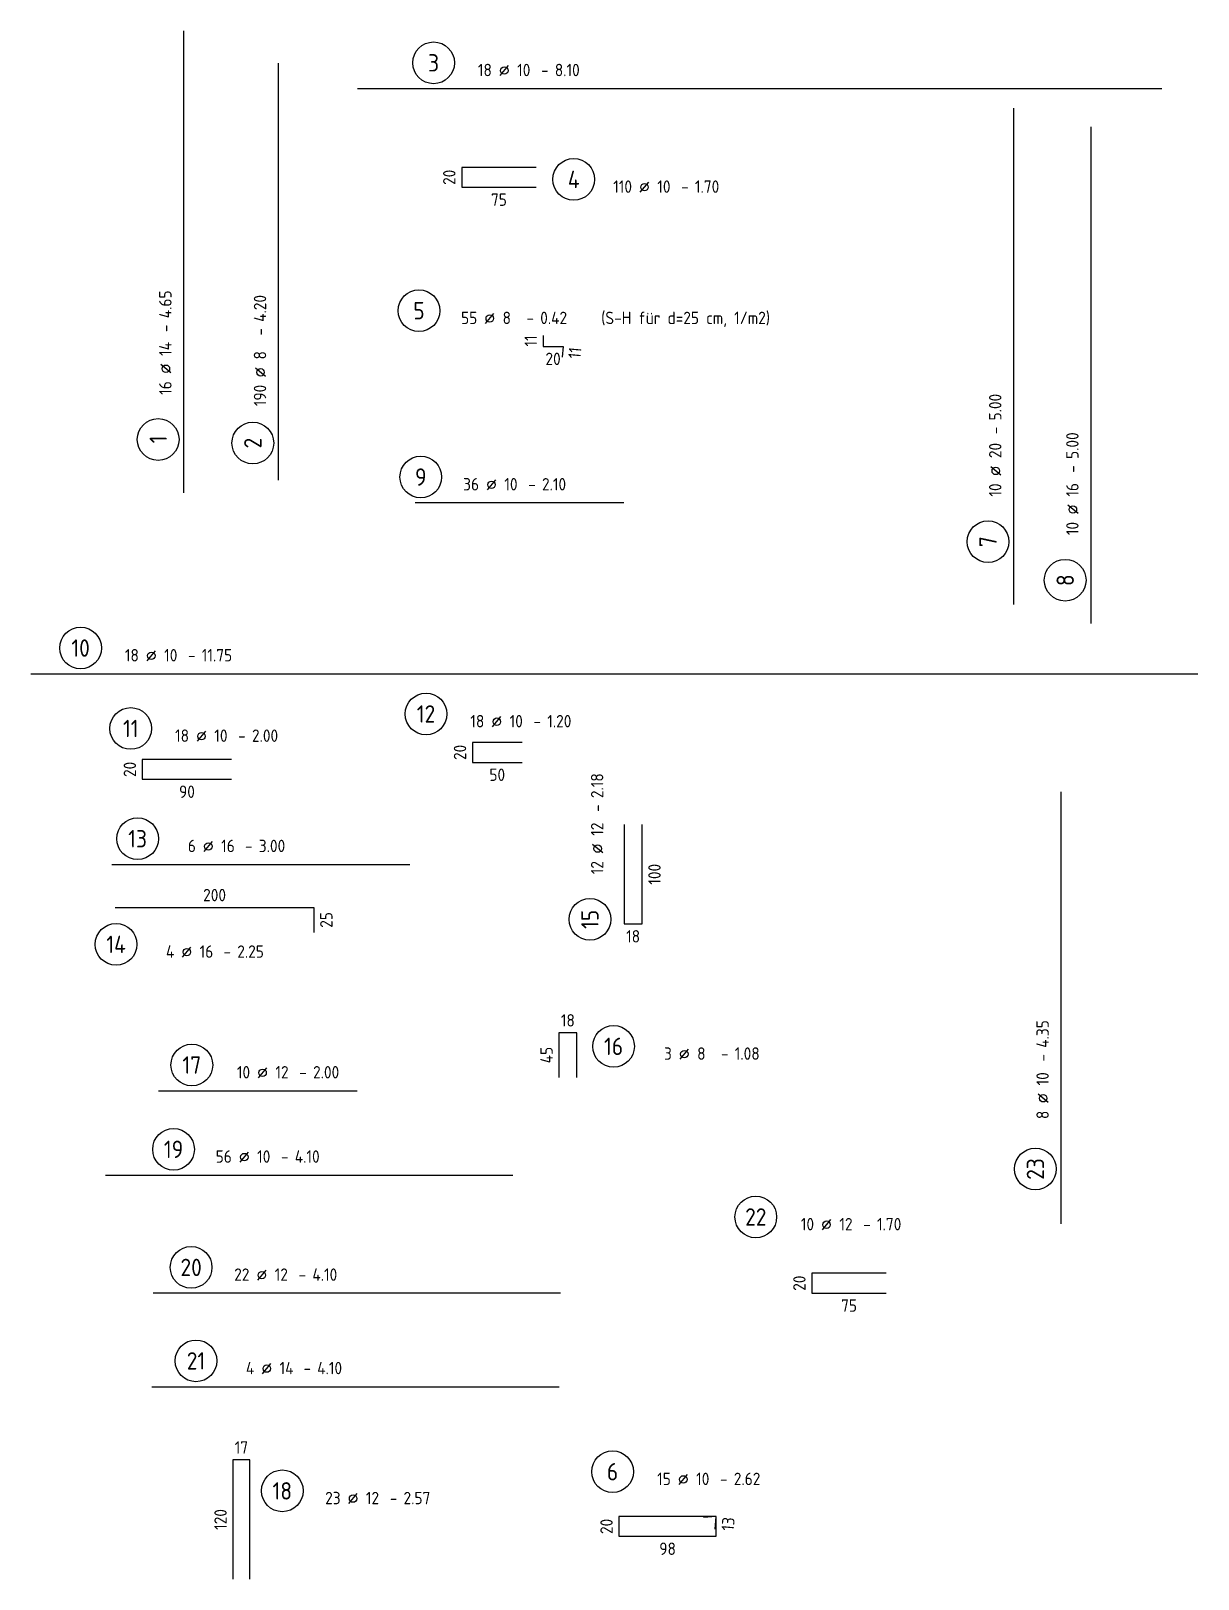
# Model space of a CAD drawing. Extents: x -17.6 to 69.1, y 0 to 29.7.
# Drawn here: x 57.32 to 69.07, y 12.55 to 28.14 of the extents above; entities that cross this region are included whole.
import ezdxf
from ezdxf.enums import TextEntityAlignment as Align

# ---------------------------------------------------------------- set-up
doc = ezdxf.new("R2010")
doc.units = 0
doc.header["$LTSCALE"] = 0.5
doc.linetypes.add('AUSGEZOGEN', pattern=[1000.01, 1000, 0.01])
doc.layers.add('RND', color=7, linetype='Continuous')
doc.styles.add('txt', font='isocp.shx')

msp = doc.modelspace()

# ---------------------------------------------------------------- texts
at = {"layer": 'RND', "color": 7, "linetype": 'AUSGEZOGEN', "style": 'txt'}
for s, rotation, p in [('20', 90, (61.531, 26.668)), ('11', 90, (62.351, 25.02)), ('11', 85, (62.795, 24.9)), ('20', 90, (61.639, 20.877)), ('20', 90, (58.315, 20.706)), ('100', 90, (63.597, 19.65)), ('25', 90, (60.293, 19.19)), ('45', 90, (62.51, 17.829)), ('20', 90, (65.056, 15.532)), ('120', 90, (59.228, 13.153)), ('20', 90, (63.114, 13.083)), ('13', 84.9999, (64.338, 13.108))]:
    msp.add_text(s, height=0.125, rotation=rotation, dxfattribs=at).set_placement(p, align=Align.MIDDLE)
for s, p in [('75', (62.031, 26.443)), ('20', (62.576, 24.84)), ('50', (62.014, 20.652)), ('90', (58.89, 20.481)), ('200', (59.168, 19.44)), ('18', (63.382, 19.025)), ('18', (62.725, 18.179)), ('75', (65.556, 15.307)), ('17', (59.438, 13.878)), ('98', (63.729, 12.858))]:
    msp.add_text(s, height=0.125, dxfattribs=at).set_placement(p, align=Align.MIDDLE)

# ---------------------------------------------------------------- blocks, each defined once
blk = doc.blocks.new('RND_AUSZ')
at = {"layer": 'RND', "color": 7, "linetype": 'Continuous'}
blk.add_line((1.341, 0.262), (1.509, 0.466), dxfattribs=at)
at = {"layer": 'RND', "color": 1, "linetype": 'Continuous'}
blk.add_circle((0, 0.52), 0.42, dxfattribs=at)
at = {"layer": 'RND', "color": 7, "linetype": 'Continuous'}
blk.add_circle((1.425, 0.364), 0.075, dxfattribs=at)
at = {"layer": 'RND', "color": 7, "linetype": 'Continuous', "style": 'txt'}
blk.add_text('-', height=0.25, dxfattribs=at).set_placement((2.163, 0.25))
at = {"layer": 'RND', "color": 1, "linetype": 'Continuous', "style": 'txt'}
blk.add_attdef('POS', text='', height=0.35, dxfattribs=at).set_placement((0, 0.52), align=Align.MIDDLE)
at = {"layer": 'RND', "color": 7, "linetype": 'Continuous', "style": 'txt'}
for tag, p in [('WIEOFT', (-0.536, 0.25)), ('STK', (1.174, 0.25))]:
    blk.add_attdef(tag, text='', height=0.25, dxfattribs=at).set_placement(p, align=Align.RIGHT)
for tag, p in [('DS', (1.683, 0.25)), ('LANG', (2.441, 0.25)), ('TEXT', (3.669, 0.25))]:
    blk.add_attdef(tag, p, '', height=0.25, dxfattribs=at)

# ---------------------------------------------------------------- linework, layer by layer
at = {"layer": 'RND', "color": 1, "linetype": 'AUSGEZOGEN'}
for points in [[(58.86, 23.492), (58.86, 28.142)], [(59.813, 23.617), (59.813, 27.817)], [(60.606, 27.561), (68.706, 27.561)], [(67.215, 22.366), (67.215, 27.366)], [(67.992, 22.175), (67.992, 27.175)], [(62.406, 26.768), (61.656, 26.768), (61.656, 26.568), (62.406, 26.568)], [(62.476, 25.075), (62.476, 24.965), (62.676, 24.965), (62.666, 24.856)], [(63.288, 23.39), (61.188, 23.39)], [(57.319, 21.668), (69.069, 21.668)], [(62.264, 20.977), (61.764, 20.977), (61.764, 20.777), (62.264, 20.777)], [(59.34, 20.806), (58.44, 20.806), (58.44, 20.606), (59.34, 20.606)], [(67.692, 16.129), (67.692, 20.479)], [(63.292, 20.15), (63.292, 19.15), (63.472, 19.15), (63.472, 20.15)], [(58.135, 19.748), (61.135, 19.748)], [(58.168, 19.315), (60.168, 19.315), (60.168, 19.065)], [(62.815, 17.604), (62.815, 18.054), (62.635, 18.054), (62.635, 17.604)], [(58.603, 17.469), (60.603, 17.469)], [(58.071, 16.62), (62.171, 16.62)], [(65.931, 15.632), (65.181, 15.632), (65.181, 15.432), (65.931, 15.432)], [(62.65, 15.431), (58.55, 15.431)], [(58.537, 14.49), (62.637, 14.49)], [(59.523, 12.553), (59.523, 13.753), (59.353, 13.753), (59.353, 12.553)], [(64.208, 13.054), (64.219, 13.183), (63.239, 13.183), (63.239, 12.983), (64.219, 12.983), (64.219, 13.183), (64.09, 13.172)]]:
    msp.add_lwpolyline(points, dxfattribs=at)

# ---------------------------------------------------------------- block references
at = {"layer": 'RND', "color": 7, "linetype": 'AUSGEZOGEN', "xscale": 0.5, "yscale": 0.5, "zscale": 0.5}
for p, values in [((61.373, 27.561), {'POS': '3', 'STK': '18', 'DS': '10', 'LANG': '8.10'}), ((62.784, 26.387), {'POS': '4', 'STK': '110', 'DS': '10', 'LANG': '1.70'}), ((61.226, 25.065), {'POS': '5', 'STK': '55', 'DS': '8', 'LANG': '0.42', 'TEXT': '(S-H für d=25 cm, 1/m2)'}), ((61.244, 23.39), {'POS': '9', 'STK': '36', 'DS': '10', 'LANG': '2.10'}), ((57.819, 21.668), {'POS': '10', 'STK': '18', 'DS': '10', 'LANG': '11.75'}), ((61.297, 21.004), {'POS': '12', 'STK': '18', 'DS': '10', 'LANG': '1.20'}), ((58.324, 20.858), {'POS': '11', 'STK': '18', 'DS': '10', 'LANG': '2.00'}), ((58.176, 18.684), {'POS': '14', 'STK': '4', 'DS': '16', 'LANG': '2.25'}), ((63.185, 17.657), {'POS': '16', 'STK': '3', 'DS': '8', 'LANG': '1.08'}), ((58.755, 16.62), {'POS': '19', 'STK': '56', 'DS': '10', 'LANG': '4.10'}), ((64.617, 15.939), {'POS': '22', 'STK': '10', 'DS': '12', 'LANG': '1.70'}), ((58.932, 15.431), {'POS': '20', 'STK': '22', 'DS': '12', 'LANG': '4.10'}), ((58.981, 14.49), {'POS': '21', 'STK': '4', 'DS': '14', 'LANG': '4.10'}), ((63.175, 13.374), {'POS': '6', 'STK': '15', 'DS': '10', 'LANG': '2.62'}), ((59.85, 13.181), {'POS': '18', 'STK': '23', 'DS': '12', 'LANG': '2.57'})]:
    msp.add_blockref('RND_AUSZ', p, dxfattribs=at).add_auto_attribs(values)
at = {"layer": 'RND', "color": 7, "linetype": 'AUSGEZOGEN', "xscale": 0.5, "yscale": 0.5, "zscale": 0.5, "rotation": 90}
for p, values in [((58.86, 24.028), {'POS': '1', 'STK': '16', 'DS': '14', 'LANG': '4.65'}), ((59.813, 23.992), {'POS': '2', 'STK': '190', 'DS': '8', 'LANG': '4.20'}), ((67.992, 22.611), {'POS': '8', 'STK': '10', 'DS': '16', 'LANG': '5.00'}), ((63.207, 19.196), {'POS': '15', 'STK': '12', 'DS': '12', 'LANG': '2.18'})]:
    msp.add_blockref('RND_AUSZ', p, dxfattribs=at).add_auto_attribs(values)
at = {"layer": 'RND', "color": 1, "linetype": 'AUSGEZOGEN', "xscale": 0.5, "yscale": 0.5, "zscale": 0.5, "rotation": 90}
for p, values in [((67.215, 22.999), {'POS': '7', 'STK': '10', 'DS': '20', 'LANG': '5.00'}), ((67.692, 16.682), {'POS': '23', 'STK': '8', 'DS': '10', 'LANG': '4.35'})]:
    msp.add_blockref('RND_AUSZ', p, dxfattribs=at).add_auto_attribs(values)
at = {"layer": 'RND', "color": 1, "linetype": 'AUSGEZOGEN', "xscale": 0.5, "yscale": 0.5, "zscale": 0.5}
for p, values in [((58.393, 19.748), {'POS': '13', 'STK': '6', 'DS': '16', 'LANG': '3.00'}), ((58.939, 17.469), {'POS': '17', 'STK': '10', 'DS': '12', 'LANG': '2.00'})]:
    msp.add_blockref('RND_AUSZ', p, dxfattribs=at).add_auto_attribs(values)

msp.set_redraw_order([(e.dxf.handle, doc.entitydb.next_handle()) for e in msp.query("TEXT MTEXT ATTDEF DIMENSION ARC_DIMENSION")])  # texts and dimensions are drawn at this point

doc.saveas('drawing.dxf')
